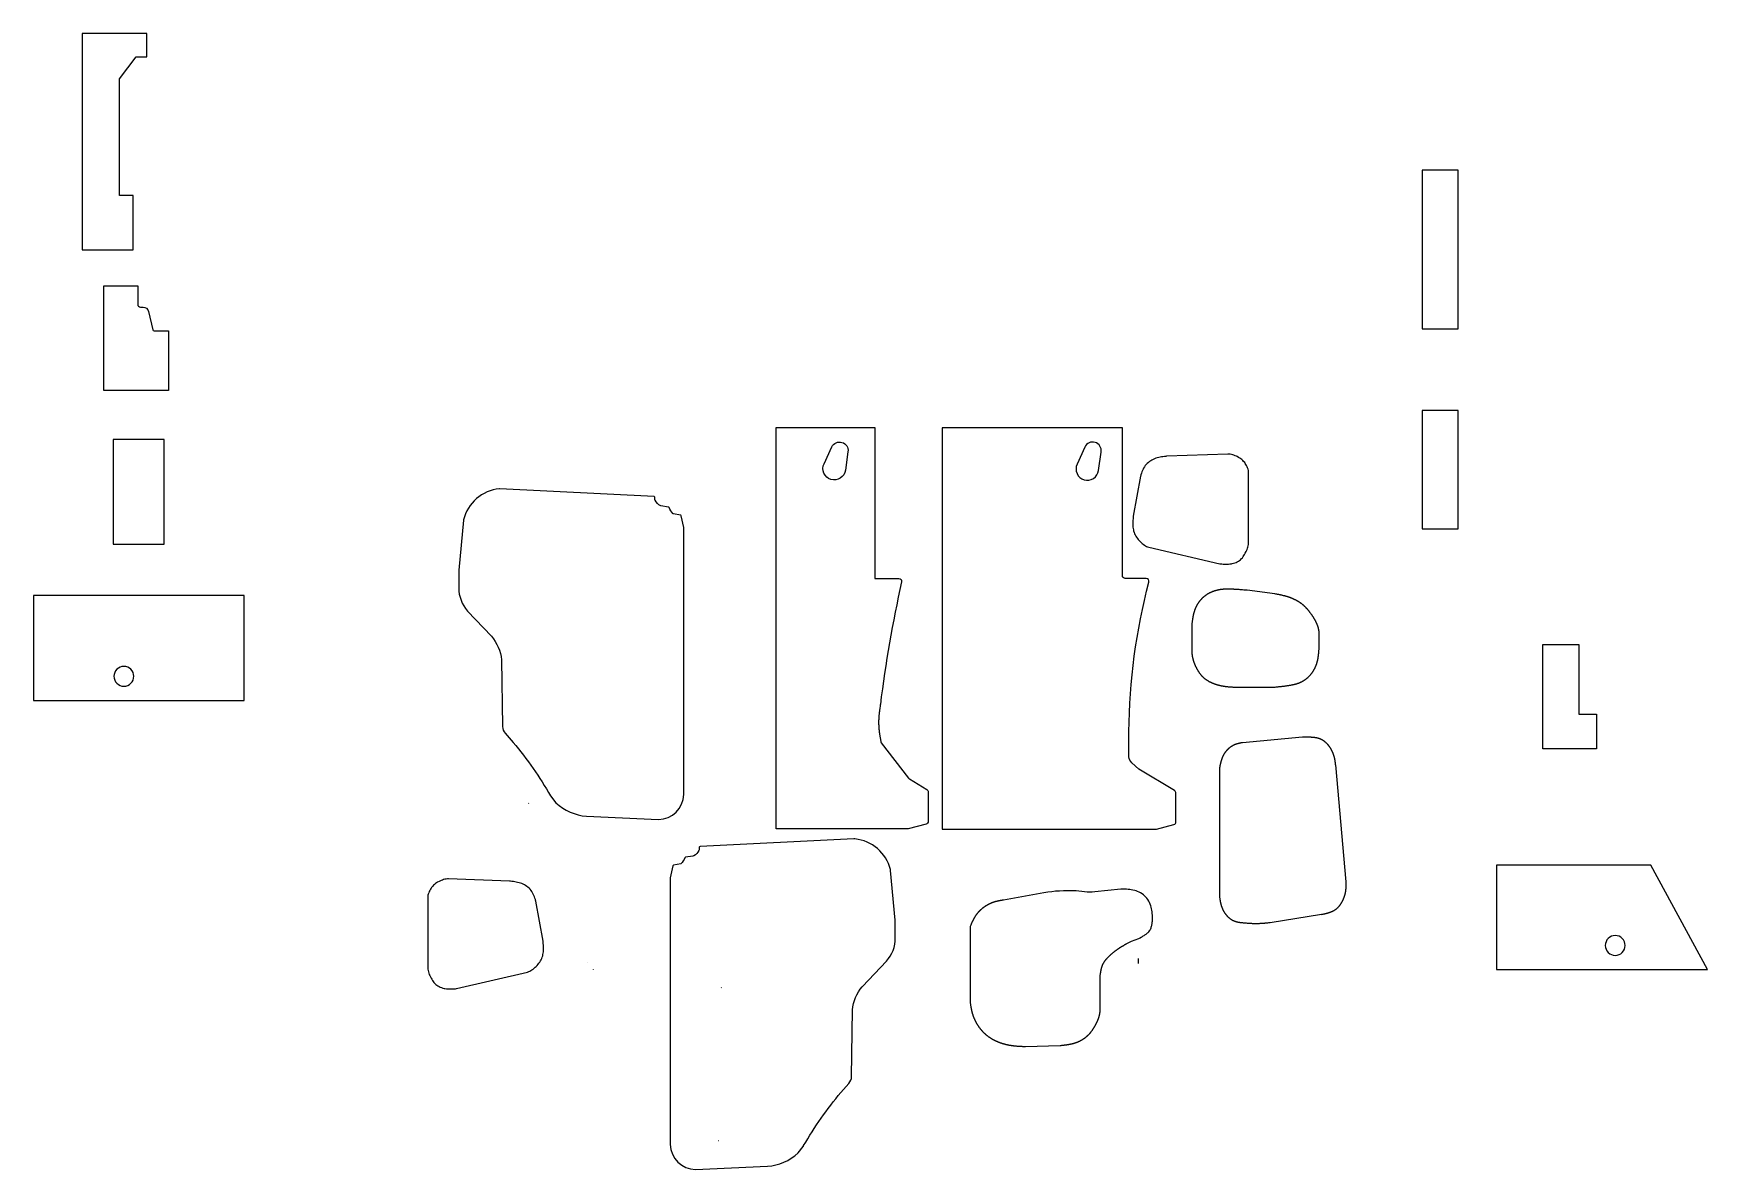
# Model space of a CAD drawing. Extents: x -2624 to 3290, y -1203 to 2810.
import ezdxf

# ---------------------------------------------------------------- set-up
doc = ezdxf.new("R2010")
doc.units = 0
doc.layers.get('0').update_dxf_attribs({"linetype": 'CONTINUOUS'})
doc.layers.add('LAYER1', color=18, linetype='CONTINUOUS')

msp = doc.modelspace()

# ---------------------------------------------------------------- linework, layer by layer
for points in [[(2281.7, 1766.8), (2409.7, 1766.8), (2409.7, 2327.8), (2281.7, 2327.8)], [(2281.7, 1060.6), (2409.7, 1060.6), (2409.7, 1478.6), (2281.7, 1478.6)], [(-2342, 1006.3), (-2162, 1006.3), (-2162, 1376.3), (-2342, 1376.3)], [(-2624, 454.3), (-1880, 454.3), (-1880, 824.3), (-2624, 824.3)]]:
    msp.add_lwpolyline(points, close=True)
for points in [[(-2304.5, 574.3, 0.414214), (-2339.5, 539.3, 0.414214), (-2304.5, 504.3, 0.414214), (-2269.5, 539.3, 0.414214)], [(2964.4, -376.7, 0.414214), (2929.4, -411.7, 0.414214), (2964.4, -446.7, 0.414214), (2999.4, -411.7, 0.414214)]]:
    msp.add_lwpolyline(points, format="xyb", close=True)
at = {"layer": 'LAYER1'}
for points in [[(-2223.6, 2727.3), (-2223.6, 2810.3), (-2451.6, 2810.3), (-2451.6, 2046.3), (-2271.6, 2046.3), (-2271.6, 2238.3), (-2320.1, 2238.3), (-2320.1, 2650.3), (-2261.6, 2727.3)], [(1468.6, 623.5), (1468.7, 622.6), (1468.7, 621.6), (1468.8, 620.7), (1468.9, 619.8), (1468.9, 618.8), (1469, 617.9), (1469.1, 617), (1469.2, 616.1), (1469.4, 615.1), (1469.5, 614.2), (1469.6, 613.3), (1469.8, 612.3), (1469.9, 611.4), (1470.1, 610.5), (1470.2, 609.6), (1470.4, 608.6), (1470.6, 607.7), (1470.7, 606.8), (1470.9, 605.9), (1471.1, 605), (1471.3, 604), (1471.5, 603.1), (1471.8, 602.2), (1472, 601.3), (1472.2, 600.4), (1472.5, 599.5), (1472.7, 598.6), (1472.9, 597.7), (1473.2, 596.7), (1473.5, 595.8), (1473.7, 594.9), (1474, 594), (1474.3, 593.1), (1474.6, 592.2), (1474.9, 591.3), (1475.2, 590.4), (1475.5, 589.5), (1475.8, 588.6), (1476.1, 587.8), (1476.5, 586.9), (1476.8, 586), (1477.1, 585.1), (1477.5, 584.2), (1477.8, 583.3), (1478.2, 582.5), (1478.5, 581.6), (1478.9, 580.7), (1479.3, 579.8), (1479.6, 579), (1480, 578.1), (1480.4, 577.2), (1480.8, 576.3), (1481.2, 575.5), (1481.6, 574.6), (1482, 573.8), (1482.4, 572.9), (1482.8, 572.1), (1483.3, 571.2), (1483.7, 570.4), (1484.1, 569.5), (1484.6, 568.7), (1485, 567.8), (1485.4, 567), (1485.9, 566.1), (1486.3, 565.3), (1486.8, 564.5), (1487.3, 563.7), (1487.7, 562.8), (1488.2, 562), (1488.7, 561.2), (1489.2, 560.4), (1489.7, 559.6), (1490.2, 558.8), (1490.7, 558), (1491.2, 557.2), (1491.7, 556.4), (1492.2, 555.6), (1492.7, 554.8), (1493.3, 554), (1493.8, 553.2), (1494.3, 552.5), (1494.9, 551.7), (1495.4, 550.9), (1496, 550.2), (1496.5, 549.4), (1497.1, 548.7), (1497.7, 547.9), (1498.3, 547.2), (1498.9, 546.5), (1499.4, 545.7), (1500, 545), (1500.7, 544.3), (1501.3, 543.6), (1501.9, 542.9), (1502.5, 542.2), (1503.1, 541.5), (1503.8, 540.8), (1504.4, 540.1), (1505.1, 539.5), (1505.7, 538.8), (1506.4, 538.1), (1507, 537.5), (1507.7, 536.8), (1508.4, 536.2), (1509.1, 535.6), (1509.8, 535), (1510.5, 534.3), (1511.2, 533.7), (1511.9, 533.1), (1512.6, 532.5), (1513.3, 531.9), (1514.1, 531.3), (1514.8, 530.8), (1515.6, 530.2), (1516.3, 529.6), (1517.1, 529.1), (1517.8, 528.5), (1518.6, 528), (1519.4, 527.4), (1520.1, 526.9), (1520.9, 526.4), (1521.7, 525.9), (1522.5, 525.4), (1523.3, 524.9), (1524.1, 524.4), (1524.9, 523.9), (1525.7, 523.4), (1526.5, 522.9), (1527.3, 522.4), (1528.2, 522), (1529, 521.5), (1529.8, 521.1), (1530.6, 520.6), (1531.5, 520.2), (1532.3, 519.7), (1533.2, 519.3), (1534, 518.9), (1534.9, 518.5), (1535.7, 518.1), (1536.6, 517.7), (1537.5, 517.3), (1538.3, 516.9), (1539.2, 516.5), (1540.1, 516.1), (1540.9, 515.7), (1541.8, 515.4), (1542.7, 515), (1543.6, 514.6), (1544.5, 514.3), (1545.3, 513.9), (1546.2, 513.6), (1547.1, 513.3), (1548, 512.9), (1548.9, 512.6), (1549.8, 512.3), (1550.7, 512), (1551.6, 511.7), (1552.5, 511.4), (1553.4, 511.1), (1554.3, 510.8), (1555.2, 510.5), (1556.1, 510.2), (1557, 510), (1557.9, 509.7), (1558.9, 509.4), (1559.8, 509.2), (1560.7, 508.9), (1561.6, 508.7), (1562.5, 508.4), (1563.4, 508.2), (1564.3, 508), (1565.2, 507.8), (1566.1, 507.5), (1567.1, 507.3), (1568, 507.1), (1568.9, 506.9), (1569.8, 506.7), (1570.7, 506.5), (1571.6, 506.3), (1572.6, 506.1), (1573.5, 505.9), (1574.4, 505.8), (1575.3, 505.6), (1576.3, 505.4), (1577.2, 505.2), (1578.1, 505.1), (1579, 504.9), (1579.9, 504.8), (1580.9, 504.6), (1581.8, 504.5), (1582.7, 504.3), (1583.6, 504.2), (1584.6, 504.1), (1585.5, 503.9), (1586.4, 503.8), (1587.3, 503.7), (1589.2, 503.4), (1591.1, 503.2), (1592.9, 503), (1594.8, 502.8), (1596.7, 502.6), (1598.5, 502.4), (1600.4, 502.3), (1602.3, 502.1), (1604.1, 502), (1606, 501.8), (1607.9, 501.7), (1609.7, 501.6), (1611.6, 501.5), (1613.5, 501.4), (1615.4, 501.3), (1617.2, 501.2), (1619.1, 501.1), (1621, 501.1), (1622.9, 501), (1624.8, 500.9), (1626.7, 500.9), (1628.5, 500.8), (1632.3, 500.7), (1636.1, 500.7), (1639.8, 500.6), (1643.6, 500.5), (1753.6, 500.5), (1758.1, 500.9), (1762.5, 501.4), (1767, 501.8), (1771.5, 502.2), (1773.7, 502.5), (1775.9, 502.7), (1778.1, 502.9), (1780.4, 503.2), (1782.6, 503.4), (1784.8, 503.7), (1787.1, 503.9), (1789.3, 504.2), (1791.5, 504.5), (1793.7, 504.7), (1795.9, 505), (1798.2, 505.3), (1800.4, 505.6), (1802.6, 505.9), (1804.8, 506.3), (1807, 506.6), (1809.3, 506.9), (1811.5, 507.3), (1813.7, 507.7), (1815.9, 508), (1818.1, 508.4), (1820.3, 508.8), (1821.4, 509), (1822.5, 509.3), (1823.6, 509.5), (1824.7, 509.7), (1825.8, 509.9), (1826.9, 510.1), (1828, 510.4), (1829.1, 510.6), (1830.2, 510.9), (1831.3, 511.1), (1832.4, 511.4), (1833.5, 511.7), (1834.6, 512), (1835.7, 512.2), (1836.8, 512.5), (1837.8, 512.8), (1838.9, 513.2), (1840, 513.5), (1841.1, 513.8), (1842.1, 514.2), (1843.2, 514.5), (1844.2, 514.9), (1845.3, 515.3), (1846.4, 515.6), (1847.4, 516), (1848.5, 516.5), (1849.5, 516.9), (1850.5, 517.3), (1851.6, 517.8), (1852.6, 518.2), (1853.6, 518.7), (1854.6, 519.2), (1855.6, 519.7), (1856.7, 520.2), (1857.7, 520.7), (1858.7, 521.2), (1859.7, 521.8), (1860.6, 522.3), (1861.6, 522.9), (1862.6, 523.5), (1863.6, 524.1), (1864.5, 524.7), (1865.5, 525.3), (1866.4, 525.9), (1867.4, 526.5), (1868.3, 527.2), (1869.3, 527.8), (1870.2, 528.5), (1871.1, 529.2), (1872, 529.8), (1872.9, 530.5), (1873.8, 531.2), (1874.7, 531.9), (1875.6, 532.7), (1876.4, 533.4), (1877.3, 534.1), (1878.2, 534.9), (1879, 535.6), (1879.9, 536.4), (1880.7, 537.2), (1881.5, 538), (1882.3, 538.8), (1883.1, 539.6), (1883.9, 540.4), (1884.7, 541.2), (1885.5, 542), (1886.3, 542.9), (1887, 543.7), (1887.8, 544.6), (1888.5, 545.4), (1889.3, 546.3), (1890, 547.2), (1890.7, 548), (1891.4, 548.9), (1892.1, 549.8), (1892.8, 550.7), (1893.4, 551.6), (1894.1, 552.6), (1894.7, 553.5), (1895.4, 554.4), (1896, 555.4), (1896.6, 556.3), (1897.2, 557.2), (1897.8, 558.2), (1898.4, 559.2), (1899, 560.1), (1899.6, 561.1), (1900.1, 562.1), (1900.7, 563.1), (1901.2, 564.1), (1901.7, 565.1), (1902.3, 566.1), (1902.8, 567.1), (1903.3, 568.1), (1903.8, 569.1), (1904.2, 570.1), (1904.7, 571.1), (1905.2, 572.2), (1905.6, 573.2), (1906, 574.2), (1906.5, 575.3), (1906.9, 576.3), (1907.3, 577.4), (1907.7, 578.4), (1908.1, 579.5), (1908.5, 580.5), (1908.9, 581.6), (1909.2, 582.7), (1909.6, 583.7), (1909.9, 584.8), (1910.3, 585.9), (1910.6, 587), (1910.9, 588), (1911.2, 589.1), (1911.5, 590.2), (1911.8, 591.3), (1912.1, 592.4), (1912.4, 593.5), (1912.6, 594.6), (1912.9, 595.7), (1913.1, 596.7), (1913.4, 597.8), (1913.6, 598.9), (1913.8, 600), (1914.1, 601.1), (1914.3, 602.2), (1914.5, 603.3), (1914.7, 604.4), (1914.9, 605.6), (1915, 606.7), (1915.2, 607.8), (1915.4, 608.9), (1915.6, 610), (1915.7, 611.1), (1915.9, 612.2), (1916, 613.3), (1916.1, 614.4), (1916.3, 615.6), (1916.4, 616.7), (1916.5, 617.8), (1916.6, 618.9), (1916.8, 620), (1916.9, 621.1), (1917, 622.3), (1917.1, 623.4), (1917.2, 624.5), (1917.3, 625.6), (1917.3, 626.7), (1917.4, 627.9), (1917.5, 629), (1917.7, 631.2), (1917.8, 633.5), (1917.9, 635.7), (1918, 637.9), (1918.1, 640.2), (1918.2, 642.4), (1918.3, 644.7), (1918.3, 646.9), (1918.4, 649.1), (1918.5, 651.4), (1918.5, 653.6), (1918.5, 655.9), (1918.6, 658.1), (1918.6, 660.3), (1918.6, 662.6), (1918.6, 664.8), (1918.6, 667.1), (1918.6, 671.5), (1918.6, 676), (1918.6, 680.5), (1918.6, 682.4), (1918.6, 684.2), (1918.6, 686.1), (1918.5, 687), (1918.5, 687.9), (1918.5, 688.9), (1918.5, 689.8), (1918.4, 690.7), (1918.4, 691.6), (1918.3, 692.6), (1918.3, 693.5), (1918.2, 694.4), (1918.2, 695.3), (1918.1, 696.2), (1918, 697.2), (1917.9, 698.1), (1917.8, 699), (1917.7, 699.9), (1917.6, 700.8), (1917.4, 701.7), (1917.3, 702.6), (1917.1, 703.5), (1916.9, 704.5), (1916.8, 705.4), (1916.6, 706.3), (1916.4, 707.2), (1916.2, 708.1), (1915.9, 709), (1915.7, 709.9), (1915.5, 710.8), (1915.2, 711.6), (1915, 712.5), (1914.7, 713.4), (1914.4, 714.3), (1914.1, 715.2), (1913.9, 716.1), (1913.6, 717), (1913.2, 717.8), (1912.9, 718.7), (1912.6, 719.6), (1912.3, 720.4), (1911.9, 721.3), (1911.6, 722.2), (1911.2, 723), (1910.9, 723.9), (1910.5, 724.8), (1910.2, 725.6), (1909.8, 726.5), (1909.4, 727.3), (1909, 728.2), (1908.6, 729), (1908.2, 729.8), (1907.8, 730.7), (1907.4, 731.5), (1907, 732.3), (1906.6, 733.2), (1906.1, 734), (1905.7, 734.8), (1905.3, 735.6), (1904.8, 736.4), (1904.4, 737.3), (1904, 738.1), (1903.5, 738.9), (1903.1, 739.7), (1902.6, 740.5), (1902.1, 741.3), (1901.7, 742.1), (1901.2, 742.9), (1900.7, 743.7), (1900.2, 744.4), (1899.7, 745.2), (1899.3, 746), (1898.8, 746.8), (1898.3, 747.6), (1897.8, 748.4), (1897.3, 749.1), (1896.8, 749.9), (1896.2, 750.7), (1895.7, 751.4), (1895.2, 752.2), (1894.7, 753), (1894.2, 753.7), (1893.6, 754.5), (1893.1, 755.3), (1892.6, 756), (1892.1, 756.8), (1891.5, 757.5), (1891, 758.3), (1890.4, 759), (1889.3, 760.5), (1888.2, 762), (1887.1, 763.5), (1886.6, 764.2), (1886, 765), (1885.4, 765.7), (1884.9, 766.4), (1884.3, 767.2), (1883.7, 767.9), (1883.1, 768.6), (1882.6, 769.4), (1882, 770.1), (1881.4, 770.8), (1880.8, 771.5), (1880.2, 772.2), (1879.6, 772.9), (1879, 773.6), (1878.4, 774.4), (1877.8, 775.1), (1877.2, 775.8), (1876.6, 776.4), (1876, 777.1), (1875.3, 777.8), (1874.7, 778.5), (1874.1, 779.2), (1873.5, 779.9), (1872.8, 780.5), (1872.2, 781.2), (1871.6, 781.9), (1870.9, 782.5), (1870.3, 783.2), (1869.6, 783.9), (1868.9, 784.5), (1868.3, 785.2), (1867.6, 785.8), (1866.9, 786.4), (1866.3, 787.1), (1865.6, 787.7), (1864.9, 788.3), (1864.2, 788.9), (1863.5, 789.5), (1862.8, 790.1), (1862.1, 790.7), (1861.4, 791.3), (1860.7, 791.9), (1860, 792.5), (1859.3, 793.1), (1858.6, 793.7), (1857.8, 794.2), (1857.1, 794.8), (1856.4, 795.4), (1855.6, 795.9), (1854.9, 796.5), (1854.1, 797), (1853.4, 797.6), (1852.6, 798.1), (1851.9, 798.6), (1851.1, 799.2), (1850.3, 799.7), (1849.6, 800.2), (1848.8, 800.7), (1848, 801.2), (1847.2, 801.7), (1846.4, 802.2), (1845.6, 802.7), (1844.9, 803.2), (1844.1, 803.7), (1843.3, 804.1), (1842.5, 804.6), (1841.7, 805.1), (1840.8, 805.5), (1840, 806), (1839.2, 806.4), (1838.4, 806.9), (1837.6, 807.3), (1836.8, 807.8), (1835.9, 808.2), (1835.1, 808.6), (1834.3, 809), (1833.4, 809.5), (1832.6, 809.9), (1831.8, 810.3), (1830.9, 810.7), (1830.1, 811.1), (1829.2, 811.5), (1828.4, 811.9), (1827.5, 812.3), (1826.7, 812.6), (1825.8, 813), (1825, 813.4), (1824.1, 813.7), (1823.3, 814.1), (1822.4, 814.5), (1821.5, 814.8), (1820.7, 815.2), (1819.8, 815.5), (1818.9, 815.9), (1818.1, 816.2), (1817.2, 816.5), (1816.3, 816.8), (1815.4, 817.2), (1814.6, 817.5), (1813.7, 817.8), (1812.8, 818.1), (1811.9, 818.4), (1811, 818.7), (1810.2, 819), (1809.3, 819.3), (1808.4, 819.6), (1807.5, 819.9), (1806.6, 820.1), (1805.7, 820.4), (1804.8, 820.7), (1804, 821), (1803.1, 821.2), (1802.2, 821.5), (1801.3, 821.7), (1800.4, 822), (1799.5, 822.2), (1798.6, 822.5), (1797.7, 822.7), (1796.8, 823), (1795.9, 823.2), (1794.1, 823.6), (1792.3, 824.1), (1790.6, 824.5), (1788.8, 825), (1787, 825.4), (1785.2, 825.8), (1783.3, 826.2), (1781.5, 826.6), (1779.7, 826.9), (1777.9, 827.3), (1776.1, 827.7), (1774.3, 828.1), (1772.5, 828.4), (1770.7, 828.8), (1768.9, 829.1), (1765.2, 829.8), (1761.6, 830.5), (1664.4, 843.1), (1656.1, 843.8), (1651.9, 844.1), (1647.7, 844.5), (1643.6, 844.8), (1639.4, 845.1), (1635.2, 845.4), (1631, 845.7), (1628.9, 845.9), (1626.8, 846), (1624.7, 846.1), (1622.6, 846.3), (1620.6, 846.4), (1618.5, 846.5), (1616.4, 846.6), (1614.3, 846.7), (1612.2, 846.8), (1610.1, 846.9), (1608, 847), (1605.9, 847.1), (1603.8, 847.1), (1601.7, 847.2), (1599.6, 847.2), (1598.5, 847.2), (1597.5, 847.2), (1596.4, 847.2), (1595.4, 847.2), (1594.3, 847.2), (1593.3, 847.2), (1592.2, 847.2), (1591.2, 847.2), (1590.2, 847.2), (1589.1, 847.1), (1588.1, 847.1), (1587, 847.1), (1586, 847), (1584.9, 847), (1583.9, 846.9), (1582.8, 846.8), (1581.8, 846.8), (1580.7, 846.7), (1579.7, 846.6), (1578.6, 846.5), (1577.6, 846.4), (1576.5, 846.3), (1575.5, 846.2), (1574.5, 846.1), (1573.4, 846), (1572.4, 845.8), (1571.3, 845.7), (1570.3, 845.6), (1569.2, 845.4), (1568.2, 845.2), (1567.2, 845.1), (1566.1, 844.9), (1565.1, 844.7), (1564, 844.5), (1563, 844.3), (1562, 844.1), (1561, 843.9), (1559.9, 843.7), (1558.9, 843.5), (1557.9, 843.2), (1556.8, 843), (1555.8, 842.7), (1554.8, 842.5), (1553.8, 842.2), (1552.8, 841.9), (1551.8, 841.6), (1550.7, 841.3), (1549.7, 841), (1548.7, 840.7), (1547.7, 840.4), (1546.7, 840.1), (1545.7, 839.7), (1544.7, 839.4), (1543.8, 839), (1542.8, 838.7), (1541.8, 838.3), (1540.8, 837.9), (1539.8, 837.5), (1538.9, 837.1), (1537.9, 836.7), (1536.9, 836.3), (1536, 835.9), (1535, 835.4), (1534, 835), (1533.1, 834.5), (1532.1, 834), (1531.2, 833.6), (1530.3, 833.1), (1529.3, 832.6), (1528.4, 832.1), (1527.5, 831.6), (1526.6, 831), (1525.6, 830.5), (1524.7, 830), (1523.8, 829.4), (1522.9, 828.9), (1522, 828.3), (1521.1, 827.7), (1520.3, 827.1), (1519.4, 826.5), (1518.5, 825.9), (1517.6, 825.3), (1516.8, 824.7), (1515.9, 824.1), (1515.1, 823.5), (1514.2, 822.8), (1513.4, 822.2), (1512.6, 821.5), (1511.8, 820.8), (1510.9, 820.2), (1510.1, 819.5), (1509.3, 818.8), (1508.5, 818.1), (1507.7, 817.4), (1507, 816.7), (1506.2, 816), (1505.4, 815.2), (1504.7, 814.5), (1503.9, 813.7), (1503.2, 813), (1502.4, 812.2), (1501.7, 811.5), (1501, 810.7), (1500.3, 809.9), (1499.6, 809.1), (1498.9, 808.3), (1498.2, 807.5), (1497.5, 806.7), (1496.8, 805.9), (1496.2, 805.1), (1495.5, 804.2), (1494.9, 803.4), (1494.2, 802.6), (1493.6, 801.7), (1493, 800.9), (1492.4, 800), (1491.8, 799.1), (1491.2, 798.3), (1490.6, 797.4), (1490, 796.5), (1489.5, 795.6), (1488.9, 794.7), (1488.3, 793.8), (1487.8, 792.9), (1487.3, 792), (1486.7, 791.1), (1486.2, 790.2), (1485.7, 789.2), (1485.2, 788.3), (1484.7, 787.4), (1484.3, 786.4), (1483.8, 785.5), (1483.3, 784.5), (1482.9, 783.6), (1482.4, 782.6), (1482, 781.7), (1481.5, 780.7), (1481.1, 779.7), (1480.7, 778.8), (1480.3, 777.8), (1479.9, 776.8), (1479.5, 775.8), (1479.2, 774.9), (1478.8, 773.9), (1478.4, 772.9), (1478.1, 771.9), (1477.7, 770.9), (1477.4, 769.9), (1477.1, 768.9), (1476.8, 767.9), (1476.5, 766.9), (1476.2, 765.9), (1475.9, 764.9), (1475.6, 763.9), (1475.3, 762.9), (1475.1, 761.9), (1474.8, 760.9), (1474.6, 759.9), (1474.3, 758.8), (1474.1, 757.8), (1473.8, 756.8), (1473.6, 755.8), (1473.4, 754.8), (1473.2, 753.7), (1473, 752.7), (1472.8, 751.7), (1472.6, 750.6), (1472.4, 749.6), (1472.2, 748.6), (1472, 747.6), (1471.8, 746.5), (1471.7, 745.5), (1471.5, 744.4), (1471.3, 743.4), (1471, 741.3), (1470.7, 739.2), (1470.4, 737.2), (1470.1, 735.1), (1469.9, 733), (1469.6, 730.9), (1469.4, 728.8), (1469.1, 726.7), (1468.6, 722.5)], [(2836.3, 405.6), (2898.3, 405.6), (2898.3, 282.6), (2708.3, 282.6), (2708.3, 651.6), (2836.3, 651.6)], [(1567, -236.4), (1567, 213.6), (1567.4, 215.6), (1567.8, 217.7), (1568.2, 219.7), (1568.4, 220.8), (1568.6, 221.8), (1568.8, 222.8), (1569, 223.8), (1569.2, 224.8), (1569.4, 225.8), (1569.6, 226.9), (1569.9, 227.9), (1570.1, 228.9), (1570.3, 229.9), (1570.5, 230.9), (1570.8, 231.9), (1571, 232.9), (1571.3, 233.9), (1571.5, 234.9), (1571.8, 235.9), (1572, 236.9), (1572.3, 237.9), (1572.5, 238.9), (1572.8, 239.9), (1573.1, 240.9), (1573.2, 241.4), (1573.4, 241.9), (1573.5, 242.4), (1573.7, 242.9), (1573.8, 243.4), (1574, 243.9), (1574.2, 244.4), (1574.3, 244.9), (1574.5, 245.4), (1574.6, 245.8), (1574.8, 246.3), (1575, 246.8), (1575.1, 247.3), (1575.3, 247.8), (1575.5, 248.3), (1575.6, 248.8), (1575.8, 249.2), (1576, 249.7), (1576.2, 250.2), (1576.4, 250.7), (1576.6, 251.2), (1576.7, 251.6), (1576.9, 252.1), (1577.1, 252.6), (1577.3, 253.1), (1577.5, 253.5), (1577.7, 254), (1577.9, 254.5), (1578.1, 255), (1578.3, 255.4), (1578.5, 255.9), (1578.8, 256.4), (1579, 256.8), (1579.2, 257.3), (1579.4, 257.8), (1579.6, 258.2), (1579.9, 258.7), (1580.1, 259.2), (1580.3, 259.6), (1580.6, 260.1), (1580.8, 260.5), (1581, 261), (1581.3, 261.5), (1581.5, 261.9), (1581.8, 262.4), (1582, 262.8), (1582.3, 263.3), (1582.5, 263.7), (1582.8, 264.2), (1583, 264.6), (1583.3, 265.1), (1583.6, 265.5), (1583.8, 265.9), (1584.1, 266.4), (1584.4, 266.8), (1584.7, 267.3), (1584.9, 267.7), (1585.2, 268.1), (1585.5, 268.6), (1585.8, 269), (1586.1, 269.4), (1586.4, 269.9), (1586.7, 270.3), (1587, 270.7), (1587.3, 271.2), (1587.6, 271.6), (1587.9, 272), (1588.2, 272.4), (1588.5, 272.8), (1588.8, 273.3), (1589.1, 273.7), (1589.4, 274.1), (1589.7, 274.5), (1590.1, 274.9), (1590.4, 275.3), (1590.7, 275.7), (1591, 276.1), (1591.4, 276.5), (1591.7, 276.9), (1592, 277.3), (1592.4, 277.7), (1592.7, 278.1), (1593.1, 278.5), (1593.4, 278.9), (1593.8, 279.3), (1594.1, 279.7), (1594.5, 280.1), (1594.8, 280.5), (1595.2, 280.8), (1595.6, 281.2), (1595.9, 281.6), (1596.3, 282), (1596.6, 282.3), (1597, 282.7), (1597.4, 283.1), (1597.8, 283.5), (1598.1, 283.8), (1598.5, 284.2), (1598.9, 284.5), (1599.3, 284.9), (1599.7, 285.2), (1600.1, 285.6), (1600.5, 285.9), (1600.8, 286.3), (1601.2, 286.6), (1601.6, 287), (1602, 287.3), (1602.4, 287.6), (1602.8, 288), (1603.2, 288.3), (1603.7, 288.6), (1604.1, 288.9), (1604.5, 289.3), (1604.9, 289.6), (1605.3, 289.9), (1605.7, 290.2), (1606.1, 290.5), (1606.6, 290.8), (1607, 291.1), (1607.4, 291.4), (1607.8, 291.7), (1608.3, 292), (1608.7, 292.3), (1609.1, 292.6), (1609.6, 292.9), (1610, 293.2), (1610.4, 293.4), (1610.9, 293.7), (1611.3, 294), (1611.8, 294.2), (1612.2, 294.5), (1612.7, 294.8), (1613.1, 295), (1613.6, 295.3), (1614, 295.5), (1614.5, 295.8), (1614.9, 296), (1615.4, 296.3), (1615.8, 296.5), (1616.3, 296.7), (1616.8, 297), (1617.2, 297.2), (1617.7, 297.4), (1618.2, 297.6), (1618.6, 297.8), (1619.1, 298), (1619.6, 298.2), (1620, 298.4), (1620.5, 298.6), (1621, 298.8), (1621.5, 299), (1622, 299.2), (1622.4, 299.4), (1622.9, 299.6), (1623.4, 299.8), (1623.9, 299.9), (1624.4, 300.1), (1624.9, 300.3), (1625.3, 300.5), (1625.8, 300.6), (1626.3, 300.8), (1626.8, 300.9), (1627.3, 301.1), (1627.8, 301.3), (1628.3, 301.4), (1628.8, 301.6), (1629.3, 301.7), (1629.8, 301.8), (1630.3, 302), (1630.8, 302.1), (1631.3, 302.3), (1631.8, 302.4), (1632.3, 302.5), (1632.8, 302.7), (1633.3, 302.8), (1633.8, 302.9), (1634.3, 303), (1634.8, 303.2), (1635.3, 303.3), (1635.8, 303.4), (1636.3, 303.5), (1636.8, 303.6), (1637.8, 303.8), (1638.9, 304.1), (1639.9, 304.3), (1640.9, 304.5), (1641.9, 304.7), (1642.9, 304.9), (1644, 305), (1645, 305.2), (1646, 305.4), (1647, 305.6), (1859.1, 325.5), (1861.8, 325.5), (1864.6, 325.5), (1867.3, 325.5), (1868.7, 325.5), (1870, 325.5), (1871.4, 325.5), (1872.8, 325.4), (1874.1, 325.4), (1875.5, 325.4), (1876.9, 325.4), (1878.2, 325.4), (1879.6, 325.3), (1880.9, 325.3), (1882.3, 325.2), (1883.7, 325.2), (1885, 325.1), (1886.4, 325.1), (1887.8, 325), (1889.1, 324.9), (1890.5, 324.8), (1891.9, 324.8), (1893.2, 324.7), (1894.6, 324.5), (1896, 324.4), (1897.3, 324.3), (1898, 324.2), (1898.7, 324.2), (1899.4, 324.1), (1900.1, 324), (1900.7, 323.9), (1901.4, 323.9), (1902.1, 323.8), (1902.8, 323.7), (1903.5, 323.6), (1904.1, 323.5), (1904.8, 323.4), (1905.5, 323.3), (1906.2, 323.2), (1906.8, 323.1), (1907.5, 323), (1908.2, 322.8), (1908.9, 322.7), (1909.5, 322.6), (1910.2, 322.4), (1910.9, 322.3), (1911.5, 322.1), (1912.2, 322), (1912.9, 321.8), (1913.5, 321.6), (1914.2, 321.5), (1914.8, 321.3), (1915.5, 321.1), (1916.1, 320.9), (1916.8, 320.7), (1917.4, 320.5), (1918.1, 320.2), (1918.7, 320), (1919.4, 319.8), (1920, 319.5), (1920.6, 319.3), (1921.3, 319), (1921.9, 318.7), (1922.5, 318.5), (1923.1, 318.2), (1923.8, 317.9), (1924.4, 317.6), (1925, 317.3), (1925.6, 317), (1926.2, 316.7), (1926.8, 316.3), (1927.4, 316), (1928, 315.7), (1928.6, 315.3), (1929.2, 315), (1929.8, 314.6), (1930.4, 314.3), (1931, 313.9), (1931.6, 313.5), (1932.1, 313.2), (1932.7, 312.8), (1933.3, 312.4), (1933.8, 312), (1934.4, 311.6), (1935, 311.2), (1935.5, 310.8), (1936, 310.4), (1936.6, 309.9), (1937.1, 309.5), (1937.7, 309.1), (1938.2, 308.6), (1938.7, 308.2), (1939.2, 307.8), (1939.8, 307.3), (1940.3, 306.9), (1940.8, 306.4), (1941.3, 305.9), (1941.8, 305.5), (1942.3, 305), (1942.8, 304.5), (1943.3, 304.1), (1943.8, 303.6), (1944.2, 303.1), (1944.7, 302.6), (1945.2, 302.1), (1945.7, 301.6), (1946.1, 301.1), (1946.6, 300.6), (1947.1, 300.1), (1947.5, 299.6), (1948, 299), (1948.4, 298.5), (1948.8, 298), (1949.3, 297.5), (1949.7, 296.9), (1950.1, 296.4), (1950.6, 295.9), (1951, 295.3), (1951.4, 294.8), (1951.8, 294.2), (1952.2, 293.7), (1952.6, 293.1), (1953, 292.6), (1953.4, 292), (1953.8, 291.5), (1954.2, 290.9), (1954.6, 290.3), (1955, 289.8), (1955.4, 289.2), (1955.8, 288.6), (1956.1, 288), (1956.5, 287.4), (1956.9, 286.9), (1957.2, 286.3), (1957.6, 285.7), (1957.9, 285.1), (1958.3, 284.5), (1958.6, 283.9), (1959, 283.3), (1959.3, 282.7), (1959.7, 282.1), (1960, 281.5), (1960.3, 280.9), (1960.6, 280.3), (1961, 279.7), (1961.3, 279.1), (1961.6, 278.5), (1961.9, 277.9), (1962.2, 277.3), (1962.5, 276.7), (1962.8, 276.1), (1963.1, 275.4), (1963.4, 274.8), (1963.7, 274.2), (1964, 273.6), (1964.3, 272.9), (1964.5, 272.3), (1964.8, 271.7), (1965.1, 271.1), (1965.4, 270.4), (1965.6, 269.8), (1965.9, 269.2), (1966.1, 268.5), (1966.4, 267.9), (1966.6, 267.3), (1966.9, 266.6), (1967.1, 266), (1967.4, 265.3), (1967.6, 264.7), (1967.8, 264), (1968.1, 263.4), (1968.3, 262.8), (1968.5, 262.1), (1968.7, 261.5), (1968.9, 260.8), (1969.1, 260.2), (1969.3, 259.5), (1969.6, 258.8), (1969.8, 258.2), (1969.9, 257.5), (1970.1, 256.9), (1970.3, 256.2), (1970.5, 255.6), (1970.7, 254.9), (1970.9, 254.2), (1971, 253.6), (1971.2, 252.9), (1971.4, 252.3), (1971.5, 251.6), (1971.7, 250.9), (1971.9, 250.3), (1972, 249.6), (1972.2, 248.9), (1972.3, 248.3), (1972.4, 247.6), (1972.6, 246.9), (1972.7, 246.3), (1972.9, 245.6), (1973, 244.9), (1973.1, 244.3), (1973.2, 243.6), (1973.4, 242.9), (1973.5, 242.2), (1973.6, 241.6), (1973.7, 240.9), (1973.8, 240.2), (1974.1, 238.9), (1974.3, 237.5), (1974.5, 236.2), (1974.7, 234.8), (1974.9, 233.5), (1975, 232.1), (1975.2, 230.8), (1975.4, 229.4), (1975.5, 228), (1975.7, 226.7), (2012.9, -186.4), (2012.9, -189), (2012.9, -191.6), (2012.9, -192.9), (2012.9, -194.2), (2012.8, -195.5), (2012.8, -196.8), (2012.8, -198.1), (2012.8, -199.4), (2012.7, -200.7), (2012.7, -202), (2012.6, -203.3), (2012.6, -204.6), (2012.5, -205.9), (2012.4, -207.2), (2012.4, -208.5), (2012.3, -209.1), (2012.3, -209.8), (2012.2, -210.4), (2012.2, -211.1), (2012.1, -211.7), (2012.1, -212.4), (2012, -213), (2011.9, -213.6), (2011.9, -214.3), (2011.8, -214.9), (2011.7, -215.6), (2011.7, -216.2), (2011.6, -216.8), (2011.5, -217.5), (2011.4, -218.1), (2011.3, -218.8), (2011.3, -219.4), (2011.2, -220), (2011.1, -220.7), (2011, -221.3), (2010.9, -221.9), (2010.8, -222.6), (2010.7, -223.2), (2010.5, -223.8), (2010.4, -224.5), (2010.3, -225.1), (2010.2, -225.7), (2010.1, -226.3), (2009.9, -227), (2009.8, -227.6), (2009.6, -228.2), (2009.5, -228.9), (2009.3, -229.5), (2009.2, -230.1), (2009, -230.7), (2008.9, -231.3), (2008.7, -232), (2008.5, -232.6), (2008.4, -233.2), (2008.2, -233.8), (2008, -234.4), (2007.8, -235.1), (2007.6, -235.7), (2007.5, -236.3), (2007.3, -236.9), (2007.1, -237.5), (2006.9, -238.1), (2006.7, -238.8), (2006.4, -239.4), (2006.2, -240), (2006, -240.6), (2005.8, -241.2), (2005.6, -241.8), (2005.3, -242.4), (2005.1, -243), (2004.9, -243.6), (2004.6, -244.2), (2004.4, -244.8), (2004.2, -245.4), (2003.9, -246), (2003.7, -246.6), (2003.4, -247.2), (2003.1, -247.8), (2002.9, -248.4), (2002.6, -249), (2002.4, -249.6), (2002.1, -250.2), (2001.8, -250.8), (2001.5, -251.4), (2001.3, -252), (2001, -252.6), (2000.7, -253.1), (2000.4, -253.7), (2000.1, -254.3), (1999.8, -254.9), (1999.5, -255.5), (1999.2, -256.1), (1998.9, -256.7), (1998.6, -257.2), (1998.3, -257.8), (1998, -258.4), (1997.7, -259), (1997.4, -259.5), (1997, -260.1), (1996.7, -260.7), (1996.4, -261.3), (1996, -261.8), (1995.7, -262.4), (1995.4, -263), (1995, -263.5), (1994.7, -264.1), (1994.3, -264.6), (1994, -265.2), (1993.6, -265.7), (1993.3, -266.3), (1992.9, -266.8), (1992.6, -267.4), (1992.2, -267.9), (1991.8, -268.5), (1991.4, -269), (1991.1, -269.5), (1990.7, -270.1), (1990.3, -270.6), (1989.9, -271.1), (1989.5, -271.6), (1989.1, -272.2), (1988.7, -272.7), (1988.3, -273.2), (1987.9, -273.7), (1987.5, -274.2), (1987.1, -274.7), (1986.7, -275.2), (1986.2, -275.7), (1985.8, -276.2), (1985.4, -276.6), (1984.9, -277.1), (1984.5, -277.6), (1984.1, -278.1), (1983.6, -278.5), (1983.2, -279), (1982.7, -279.4), (1982.3, -279.9), (1981.8, -280.3), (1981.3, -280.8), (1980.8, -281.2), (1980.4, -281.6), (1979.9, -282.1), (1979.4, -282.5), (1978.9, -282.9), (1978.4, -283.3), (1977.9, -283.7), (1977.4, -284.1), (1976.9, -284.5), (1976.4, -284.9), (1975.9, -285.3), (1975.4, -285.7), (1974.8, -286), (1974.3, -286.4), (1973.8, -286.8), (1973.2, -287.1), (1972.7, -287.5), (1972.1, -287.8), (1971.6, -288.1), (1971, -288.5), (1970.5, -288.8), (1969.9, -289.1), (1969.3, -289.4), (1968.8, -289.8), (1968.2, -290.1), (1967.6, -290.4), (1967.1, -290.7), (1966.5, -291), (1965.9, -291.3), (1965.3, -291.5), (1964.7, -291.8), (1964.1, -292.1), (1963.6, -292.4), (1963, -292.6), (1962.4, -292.9), (1961.8, -293.2), (1961.2, -293.4), (1960.6, -293.7), (1960, -293.9), (1959.3, -294.1), (1958.7, -294.4), (1958.1, -294.6), (1957.5, -294.8), (1956.9, -295.1), (1956.3, -295.3), (1955.7, -295.5), (1955.1, -295.7), (1954.5, -295.9), (1953.8, -296.1), (1953.2, -296.4), (1952.6, -296.6), (1952, -296.8), (1951.4, -296.9), (1950.7, -297.1), (1950.1, -297.3), (1949.5, -297.5), (1948.9, -297.7), (1948.3, -297.9), (1947.6, -298), (1947, -298.2), (1946.4, -298.4), (1945.8, -298.6), (1945.1, -298.7), (1944.5, -298.9), (1943.9, -299), (1943.3, -299.2), (1942, -299.5), (1940.7, -299.8), (1939.5, -300.1), (1938.2, -300.4), (1937, -300.7), (1935.7, -300.9), (1934.4, -301.2), (1933.2, -301.5), (1931.9, -301.7), (1930.6, -302), (1929.4, -302.2), (1928.1, -302.5), (1925.6, -302.9), (1926.6, -302.7), (1745.7, -331.5), (1739.7, -332.1), (1736, -332.5), (1732.3, -332.8), (1730.4, -333), (1728.6, -333.2), (1726.7, -333.3), (1724.9, -333.5), (1723.1, -333.6), (1721.2, -333.8), (1719.4, -333.9), (1717.5, -334.1), (1715.7, -334.2), (1713.8, -334.3), (1711.9, -334.4), (1710.1, -334.5), (1708.2, -334.6), (1706.4, -334.7), (1704.5, -334.8), (1702.7, -334.8), (1700.8, -334.9), (1699, -334.9), (1697.1, -335), (1695.3, -335), (1693.4, -335), (1691.6, -335), (1689.7, -334.9), (1688.8, -334.9), (1687.9, -334.9), (1686, -334.9), (1684.2, -334.8), (1682.3, -334.7), (1680.5, -334.6), (1678.6, -334.5), (1676.8, -334.4), (1675, -334.3), (1673.1, -334.2), (1671.3, -334), (1669.4, -333.9), (1667.6, -333.8), (1665.7, -333.6), (1662, -333.3), (1660.1, -333.2), (1658.3, -333), (1656.4, -332.9), (1654.5, -332.7), (1652.7, -332.6), (1650.8, -332.4), (1648.9, -332.2), (1647, -332.1), (1645.1, -331.9), (1644.2, -331.8), (1643.3, -331.7), (1642.3, -331.6), (1641.4, -331.5), (1640.5, -331.4), (1639.5, -331.2), (1638.6, -331.1), (1637.7, -331), (1636.8, -330.8), (1635.8, -330.7), (1634.9, -330.5), (1634, -330.4), (1633.1, -330.2), (1632.2, -330), (1631.3, -329.9), (1630.4, -329.7), (1629.5, -329.5), (1628.6, -329.2), (1627.7, -329), (1626.8, -328.8), (1625.9, -328.6), (1625, -328.3), (1624.1, -328), (1623.2, -327.8), (1622.4, -327.5), (1621.5, -327.2), (1620.6, -326.9), (1619.8, -326.5), (1618.9, -326.2), (1618.5, -326), (1618.1, -325.9), (1617.7, -325.7), (1617.2, -325.5), (1616.8, -325.3), (1616.4, -325.1), (1616, -324.9), (1615.6, -324.7), (1615.2, -324.5), (1614.7, -324.3), (1614.3, -324.1), (1613.9, -323.9), (1613.1, -323.5), (1612.3, -323), (1611.5, -322.6), (1610.7, -322.1), (1609.9, -321.6), (1609.1, -321.1), (1608.3, -320.6), (1607.6, -320.1), (1606.8, -319.6), (1606, -319), (1605.3, -318.5), (1604.5, -317.9), (1603.8, -317.3), (1603.1, -316.8), (1602.3, -316.2), (1601.6, -315.6), (1600.9, -315), (1600.2, -314.3), (1599.5, -313.7), (1598.8, -313.1), (1598.1, -312.4), (1597.4, -311.8), (1596.8, -311.1), (1596.1, -310.4), (1595.5, -309.7), (1594.8, -309), (1594.2, -308.3), (1593.5, -307.6), (1592.9, -306.9), (1592.3, -306.2), (1591.7, -305.5), (1591.1, -304.7), (1590.5, -304), (1589.9, -303.3), (1589.3, -302.5), (1588.7, -301.8), (1588.2, -301), (1587.6, -300.2), (1587.1, -299.5), (1586.5, -298.7), (1586, -297.9), (1585.5, -297.1), (1585, -296.3), (1584.5, -295.5), (1584, -294.8), (1583.5, -293.9), (1583, -293.1), (1582.5, -292.3), (1582.1, -291.5), (1581.6, -290.7), (1581.2, -289.9), (1580.7, -289.1), (1580.3, -288.2), (1579.9, -287.4), (1579.5, -286.6), (1579.1, -285.7), (1578.7, -284.9), (1578.3, -284), (1577.9, -283.2), (1577.5, -282.3), (1577.1, -281.5), (1576.8, -280.6), (1576.4, -279.8), (1576.1, -278.9), (1575.8, -278), (1575.4, -277.2), (1575.1, -276.3), (1574.8, -275.4), (1574.5, -274.6), (1574.2, -273.7), (1573.9, -272.8), (1573.6, -271.9), (1573.3, -271), (1573.1, -270.1), (1572.8, -269.3), (1572.6, -268.4), (1572.3, -267.5), (1572.1, -266.6), (1571.9, -265.7), (1571.6, -264.8), (1571.4, -263.9), (1571.2, -263), (1571, -262.1), (1570.8, -261.2), (1570.6, -260.3), (1570.4, -259.4), (1570.2, -258.5), (1570.1, -257.5), (1569.9, -256.6), (1569.7, -255.7), (1569.6, -254.8), (1569.4, -253.9), (1569.3, -253), (1569.1, -252.1), (1569, -251.2), (1568.7, -249.3), (1568.4, -247.5), (1568.2, -245.6), (1568, -243.8), (1567.7, -242), (1567.5, -240.1)], [(3290.4, -496.7), (3090.4, -127.7), (2544.4, -127.7), (2544.4, -496.7)]]:
    msp.add_lwpolyline(points, close=True, dxfattribs=at)
for points in [[(-2255.5, 1918.7), (-2255.5, 1853.7, 0.414214), (-2245.5, 1843.7), (-2237, 1843.7, -0.348283), (-2217.6, 1828.2), (-2202.4, 1763.5, 0.348283), (-2197.5, 1759.7), (-2147.5, 1759.7), (-2147.5, 1548.7), (-2375.5, 1548.7), (-2375.5, 1918.7)], [(0, 0), (0, 1418), (348, 1418), (348, 885), (433.5, 885, -0.480711), (443.2, 872.8, 0.024747), (368, 440), (367.8, 438.4), (367.6, 436.7), (367.1, 433.5), (366.2, 426.9), (365.8, 423.7), (365.3, 420.4), (365.1, 418.8), (364.9, 417.1), (364.7, 415.5), (364.5, 413.9), (364.3, 412.2), (364.1, 410.6), (363.9, 409), (363.7, 407.3), (363.6, 405.7), (363.4, 404), (363.2, 402.4), (363.1, 400.8), (363, 399.9), (362.9, 399.1), (362.9, 398.3), (362.8, 397.5), (362.7, 396.7), (362.7, 395.8), (362.6, 395), (362.5, 394.2), (362.5, 393.4), (362.4, 392.5), (362.4, 391.7), (362.3, 390.9), (362.3, 390.1), (362.2, 389.2), (362.2, 388.4), (362.2, 387.6), (362.1, 386.8), (362.1, 386), (362.1, 385.1), (362, 384.3), (362, 383.5), (362, 382.7), (362, 381.8), (361.9, 381), (361.9, 380.2), (361.9, 379.4), (361.9, 378.5), (361.9, 377.7), (361.9, 376.9), (361.9, 376.1), (361.9, 375.2), (361.9, 374.4), (361.9, 373.6), (361.9, 372.8), (362, 371.9), (362, 371.1), (362, 370.3), (362, 369.5), (362, 368.7), (362.1, 367.8), (362.1, 367), (362.1, 366.2), (362.2, 365.4), (362.2, 364.5), (362.3, 363.7), (362.3, 362.9), (362.4, 362.1), (362.4, 361.3), (362.5, 360.4), (362.5, 359.6), (362.6, 358.8), (362.7, 358), (362.8, 356.3), (362.9, 354.7), (363.1, 353), (363.2, 351.4), (363.4, 349.8), (363.6, 348.1), (363.7, 346.5), (363.9, 344.8), (364.1, 343.2), (364.3, 341.6), (364.6, 338.3), (365, 335), (369.6, 308.5, 0.122507), (371.5, 304), (467.9, 179.4, 0.090034), (470.5, 177), (532.3, 138.9, -0.260008), (537, 130.4), (537, 26.7, -0.340512), (529.6, 17), (466.3, 0.3, -0.064591), (463.7, 0)], [(169, 1290.5), (196.8, 1349.7, -0.859937), (253.7, 1332.9), (244.6, 1267.7, -0.461524), (193.4, 1234.7, -0.461524)], [(1343.8, -0.8), (1404.9, 15.6, 0.339454), (1412.3, 25.2), (1412.3, 126.7, 0.263597), (1407.4, 135.3), (1281.3, 210.9), (1256.3, 233.9, -0.176542), (1246.3, 254.9), (1246.3, 343.9, -0.061944), (1317, 872.3, 0.491551), (1307.3, 884.9), (1233.3, 884.9, -0.414214), (1223.3, 894.9), (1223.3, 1416.9), (586.3, 1416.9), (586.3, -1.1), (1341.2, -1.1, 0.065543)], [(1063, 1288.6, 0.458397), (1088.1, 1233.5, 0.458397), (1138.9, 1266.5), (1147.8, 1331.7, 0.891052), (1090.7, 1348.7)], [(1300.8, 1002.8, 0.108354), (1316.3, 995.5), (1567.6, 937.1, 0.041646), (1574.2, 936.1), (1578.9, 935.8), (1583.6, 935.6), (1588.2, 935.5), (1592.9, 935.5), (1597.5, 935.7), (1602.2, 936.1), (1608.9, 937.1), (1611.4, 937.6), (1616, 938.7), (1620.5, 940.2), (1624.9, 941.9), (1629.2, 943.9), (1633.3, 946.2), (1637.1, 948.8), (1639.9, 951.1), (1644, 954.9), (1647.1, 958.4), (1649.9, 962.1), (1652.5, 965.9), (1655, 970), (1657.3, 974.1), (1660.5, 980.4), (1661.5, 982.7), (1663.5, 987), (1665.2, 991.4), (1666.7, 995.9), (1667.9, 1000.4), (1668.7, 1004.9), (1668.9, 1009.6), (1668.9, 1262.1), (1668.2, 1266.5), (1667.1, 1270.9), (1665.7, 1275.3), (1664, 1279.5), (1662, 1283.6), (1659.8, 1287.6), (1657.3, 1291.5), (1655.2, 1294.3), (1651.6, 1298.5), (1648.4, 1301.7), (1645.1, 1304.8), (1641.5, 1307.6), (1637.8, 1310.2), (1633.9, 1312.6), (1628.2, 1315.8), (1625.9, 1316.9), (1621.7, 1318.7), (1617.4, 1320.4), (1613, 1321.7), (1608.6, 1322.8), (1604.2, 1323.7), (1599.7, 1324.2), (1595.2, 1324.4), (1380.1, 1316.5, 0.020033), (1376.9, 1316.3), (1371.7, 1315.6), (1366.6, 1314.9), (1361.4, 1314.1), (1356.4, 1313.2), (1351.4, 1312.1), (1346.4, 1310.9), (1341.6, 1309.4), (1336.8, 1307.7), (1332.1, 1305.7), (1327.6, 1303.4), (1323.2, 1300.8), (1319, 1297.9), (1314.9, 1294.7), (1311, 1291.3), (1307.4, 1287.5), (1304.1, 1283.6), (1301.1, 1279.4), (1298.3, 1275.1), (1296, 1270.6), (1293.9, 1265.9), (1292, 1261.2), (1290.2, 1256.4), (1288.6, 1251.5, 0.035134), (1287.2, 1246.1), (1261.6, 1104.5, 0.024518), (1261.1, 1100.6), (1260.7, 1095.7), (1260.4, 1090.8), (1260.1, 1085.8), (1260, 1080.9), (1260, 1076.1), (1260.1, 1071.2), (1260.5, 1066.4), (1261.1, 1061.7), (1262, 1056.9), (1262.9, 1053.1), (1264.6, 1047.7), (1266.4, 1043.1), (1268.5, 1038.7), (1270.9, 1034.4), (1273.5, 1030.3), (1276.4, 1026.3), (1278.9, 1023.1), (1282.6, 1018.9), (1286, 1015.4), (1289.6, 1012.1), (1293.2, 1008.9), (1297, 1005.8)], [(-777.9, 92.6, 0.174024), (-669.9, 45.2), (-416, 33.6, 0.393983), (-326, 121.6), (-326, 1064.6), (-335.5, 1106.6, 0.301304), (-337.9, 1108.9), (-363, 1113.4, -0.16518), (-364.7, 1114.3, -0.079066), (-378.3, 1135.1, 0.250547), (-380.6, 1136.8), (-408, 1141.4, -0.167652), (-427.9, 1162, -0.092826), (-428.2, 1163.1), (-428.8, 1171.9, 0.380589), (-431.6, 1174.7), (-976.2, 1201.7, 0.036624), (-977.7, 1201.7, 0.318148), (-1104.6, 1092, 0.037511), (-1104.7, 1091.3), (-1121, 914.6), (-1121.5, 851.5, 0.188159), (-1090.2, 769.9), (-1006, 680.6, -0.155033), (-970.4, 597.6), (-967.1, 361.6, 0.163102), (-957.5, 337.8), (-929, 305.6, -0.043542), (-796.9, 116.6)], [(-284.6, -1203.2), (-30.7, -1191.6, 0.174024), (77.1, -1144.5, 0.036075), (77.6, -1143.9), (95.4, -1121.4, 0.036528), (97.1, -1118.9, -0.043335), (228.4, -931.2), (256.9, -898.9, 0.163102), (266.5, -875.2), (269.8, -639.2, -0.151986), (304.2, -557.6), (305.4, -556.2), (389.6, -466.8, 0.188159), (420.9, -385.3), (420.4, -322.2), (404.2, -146.6, 0.039702), (403.6, -143.5, 0.314159), (277.9, -35.2, 0.038064), (274.9, -35.1), (-269, -62.1, 0.380589), (-271.8, -64.9), (-272.3, -72.3, -0.102117), (-273.4, -76.2, -0.147388), (-291, -94.5, -0.086889), (-294.3, -95.6), (-320, -99.9, 0.250547), (-322.3, -101.7, -0.079066), (-336.8, -122.9), (-362.7, -127.9, 0.301304), (-365.1, -130.1), (-374.6, -172.2), (-374.6, -1115.2, 0.393983)], [(-1230.9, -491.3), (-1230.7, -495.9), (-1229.9, -500.5), (-1228.8, -505), (-1227.3, -509.4), (-1225.5, -513.8), (-1223.6, -518.2), (-1222.5, -520.4), (-1219.3, -526.7), (-1217, -530.9), (-1214.6, -534.9), (-1211.9, -538.8), (-1209.1, -542.5), (-1206, -545.9), (-1201.9, -549.8), (-1199.1, -552), (-1195.3, -554.6), (-1191.2, -556.9), (-1186.9, -559), (-1182.5, -560.7), (-1178, -562.1), (-1173.4, -563.3), (-1170.9, -563.8), (-1164.2, -564.8), (-1159.5, -565.1), (-1154.9, -565.3), (-1150.2, -565.3), (-1145.6, -565.2), (-1140.9, -565), (-1136.3, -564.7, 0.041646), (-1129.7, -563.8), (-878.3, -505.4, 0.108354), (-862.9, -498), (-859, -495), (-855.3, -491.9), (-851.6, -488.7), (-848.1, -485.4), (-844.7, -482), (-840.9, -477.8), (-838.4, -474.6), (-835.5, -470.6), (-832.9, -466.4), (-830.6, -462.1), (-828.5, -457.7), (-826.7, -453.2), (-824.9, -447.8), (-824, -443.9), (-823.1, -439.2), (-822.5, -434.4), (-822.1, -429.6), (-822, -424.8), (-822, -419.9), (-822.2, -415), (-822.4, -410.1), (-822.8, -405.1), (-823.2, -400.2, 0.024518), (-823.7, -396.3), (-849.2, -254.8, 0.035134), (-850.6, -249.3), (-852.3, -244.5), (-854, -239.7), (-855.9, -234.9), (-858, -230.3), (-860.4, -225.8), (-863.1, -221.4), (-866.1, -217.3), (-869.5, -213.3), (-873.1, -209.6), (-876.9, -206.1), (-881, -202.9), (-885.2, -200), (-889.6, -197.4), (-894.2, -195.1), (-898.8, -193.2), (-903.6, -191.4), (-908.4, -190), (-913.4, -188.7), (-918.4, -187.6), (-923.5, -186.7), (-928.6, -185.9), (-933.7, -185.2), (-938.9, -184.6, 0.020033), (-942.1, -184.3), (-1157.2, -176.5), (-1161.7, -176.7), (-1166.2, -177.2), (-1170.7, -178), (-1175.1, -179.1), (-1179.4, -180.5), (-1183.7, -182.1), (-1187.9, -183.9), (-1190.2, -185.1), (-1196, -188.2), (-1199.8, -190.6), (-1203.5, -193.3), (-1207.1, -196.1), (-1210.5, -199.1), (-1213.6, -202.3), (-1217.3, -206.6), (-1219.3, -209.4), (-1221.8, -213.2), (-1224.1, -217.2), (-1226, -221.3), (-1227.7, -225.6), (-1229.1, -229.9), (-1230.2, -234.3), (-1230.9, -238.8)], [(880.8, -768.5), (1003.3, -764.8, 0.018859), (1006.3, -764.6), (1009.4, -764.3), (1012.6, -763.9), (1014.2, -763.7), (1015.8, -763.6), (1017.3, -763.4), (1018.9, -763.2), (1020.5, -763), (1022.1, -762.8), (1023.6, -762.6), (1025.2, -762.4), (1026.8, -762.2), (1028.3, -761.9), (1029.9, -761.7), (1031.5, -761.4), (1033, -761.2), (1033.8, -761.1), (1034.6, -760.9), (1035.4, -760.8), (1036.1, -760.6), (1036.9, -760.5), (1037.7, -760.4), (1038.5, -760.2), (1039.2, -760.1), (1040, -759.9), (1040.8, -759.7), (1041.6, -759.6), (1042.3, -759.4), (1043.1, -759.2), (1043.9, -759.1), (1044.6, -758.9), (1045.4, -758.7), (1046.2, -758.5), (1046.9, -758.3), (1047.7, -758.1), (1048.5, -757.9), (1049.2, -757.7), (1050, -757.5), (1050.8, -757.3), (1051.5, -757.1), (1052.3, -756.9), (1053, -756.7), (1053.8, -756.5), (1054.5, -756.2), (1055.3, -756), (1056.1, -755.8), (1056.8, -755.5), (1057.6, -755.3), (1058.3, -755), (1059.1, -754.7), (1059.8, -754.5), (1060.6, -754.2), (1061.3, -753.9), (1062, -753.7), (1062.8, -753.4), (1063.5, -753.1), (1064.3, -752.8), (1065, -752.5), (1065.7, -752.2), (1066.5, -751.9), (1067.2, -751.6), (1067.9, -751.2), (1068.7, -750.9), (1069.4, -750.6), (1070.1, -750.3), (1070.8, -749.9), (1071.6, -749.6), (1072.3, -749.2), (1073, -748.9), (1073.7, -748.5), (1074.4, -748.2), (1075.1, -747.8), (1075.8, -747.4), (1076.5, -747.1), (1077.3, -746.7), (1078, -746.3), (1078.6, -745.9), (1079.3, -745.5), (1080, -745.1), (1080.7, -744.7), (1081.4, -744.3), (1082.1, -743.9), (1082.8, -743.5), (1083.5, -743.1), (1084.1, -742.7), (1084.8, -742.2), (1085.5, -741.8), (1086.1, -741.4), (1086.8, -740.9), (1087.4, -740.5), (1088.1, -740), (1088.8, -739.6), (1089.4, -739.1), (1090, -738.6), (1090.7, -738.2), (1091.3, -737.7), (1092, -737.2), (1092.6, -736.8), (1093.2, -736.3), (1093.8, -735.8), (1094.5, -735.3), (1095.1, -734.8), (1095.7, -734.3), (1096.3, -733.8), (1096.9, -733.3), (1097.5, -732.8), (1098.1, -732.2), (1098.7, -731.7), (1099.3, -731.2), (1099.9, -730.6), (1100.4, -730.1), (1101, -729.6), (1101.6, -729), (1102.1, -728.5), (1102.7, -727.9), (1103.3, -727.4), (1103.8, -726.8), (1104.4, -726.2), (1104.9, -725.7), (1105.5, -725.1), (1106, -724.5), (1106.5, -724), (1107.1, -723.4), (1107.6, -722.8), (1108.1, -722.2), (1108.6, -721.6), (1109.2, -721), (1109.7, -720.4), (1110.2, -719.8), (1110.7, -719.2), (1111.2, -718.6), (1111.7, -718), (1112.2, -717.4), (1112.7, -716.7), (1113.2, -716.1), (1113.6, -715.5), (1114.1, -714.9), (1114.6, -714.2), (1115.1, -713.6), (1115.6, -713), (1116, -712.3), (1116.5, -711.7), (1117, -711), (1117.4, -710.4), (1117.9, -709.7), (1118.3, -709.1), (1118.8, -708.4), (1119.2, -707.8), (1119.7, -707.1), (1120.1, -706.4), (1120.5, -705.8), (1121, -705.1), (1121.4, -704.4), (1121.8, -703.8), (1122.3, -703.1), (1122.7, -702.4), (1123.1, -701.7), (1123.5, -701), (1123.9, -700.3), (1124.4, -699.7), (1124.8, -699), (1125.2, -698.3), (1125.6, -697.6), (1126, -696.9), (1126.4, -696.2), (1126.8, -695.5), (1127.2, -694.8), (1127.6, -694.1), (1128, -693.4), (1128.3, -692.7), (1128.7, -692), (1129.1, -691.2), (1129.5, -690.5), (1129.9, -689.8), (1130.2, -689.1), (1130.6, -688.4), (1131, -687.7), (1131.3, -686.9), (1131.7, -686.2), (1132, -685.5), (1132.4, -684.8), (1132.7, -684), (1133.1, -683.3), (1133.4, -682.6), (1133.8, -681.9), (1134.1, -681.1), (1134.4, -680.4), (1134.8, -679.7), (1135.1, -678.9), (1135.4, -678.2), (1135.7, -677.4), (1136, -676.7), (1136.3, -676), (1136.6, -675.2), (1136.9, -674.5), (1137.2, -673.7), (1137.5, -673), (1137.8, -672.2), (1138.1, -671.5), (1138.4, -670.7), (1138.6, -670), (1138.9, -669.2), (1139.2, -668.5), (1139.4, -667.7), (1139.7, -666.9), (1139.9, -666.2), (1140.1, -665.4), (1140.4, -664.7), (1140.6, -663.9), (1140.8, -663.2), (1141.1, -662.4), (1141.3, -661.6), (1141.5, -660.9), (1141.7, -660.1), (1141.9, -659.3), (1142.1, -658.6), (1142.3, -657.8), (1142.4, -657), (1142.6, -656.3), (1142.8, -655.5), (1143, -654.7), (1143.1, -653.9), (1143.3, -653.2), (1143.4, -652.4), (1143.5, -651.6), (1143.7, -650.9), (1143.8, -650.1), (1143.9, -649.3), (1144, -648.5), (1144.1, -647.7), (1144.2, -647), (1144.3, -646.2), (1144.4, -645.4), (1144.5, -644.6), (1144.6, -643.9), (1144.6, -643.1), (1144.7, -642.3), (1144.8, -641.5), (1144.8, -521.4, -0.035706), (1145.2, -515.7), (1145.5, -513.1), (1145.7, -511.8), (1145.9, -510.5), (1146.1, -509.2), (1146.3, -507.9), (1146.6, -506.6), (1146.8, -505.3), (1147, -504), (1147.2, -502.7), (1147.5, -501.4), (1147.6, -500.8), (1147.7, -500.2), (1147.8, -499.5), (1148, -498.9), (1148.1, -498.2), (1148.2, -497.6), (1148.4, -497), (1148.5, -496.3), (1148.7, -495.7), (1148.8, -495.1), (1149, -494.5), (1149.1, -493.8), (1149.3, -493.2), (1149.4, -492.6), (1149.6, -492), (1149.8, -491.4), (1149.9, -490.7), (1150.1, -490.1), (1150.3, -489.5), (1150.5, -488.9), (1150.6, -488.3), (1150.8, -487.7), (1151, -487.1), (1151.2, -486.5), (1151.4, -485.9), (1151.6, -485.3), (1151.8, -484.7), (1152, -484.1), (1152.3, -483.5), (1152.5, -482.9), (1152.7, -482.3), (1153, -481.7), (1153.2, -481.1), (1153.4, -480.5), (1153.7, -479.9), (1153.9, -479.4), (1154.2, -478.8), (1154.5, -478.2), (1154.7, -477.6), (1155, -477.1), (1155.3, -476.5), (1155.6, -475.9), (1155.8, -475.4), (1156.1, -474.8), (1156.4, -474.3), (1156.8, -473.7), (1157.1, -473.1), (1157.4, -472.6), (1157.7, -472.1), (1158, -471.5), (1158.4, -471), (1158.7, -470.4), (1159, -469.9), (1159.4, -469.4), (1159.7, -468.8), (1160.1, -468.3), (1160.5, -467.8), (1160.8, -467.2), (1161.2, -466.7), (1161.6, -466.2), (1161.9, -465.7), (1162.3, -465.2), (1162.7, -464.6), (1163.1, -464.1), (1163.5, -463.6), (1163.9, -463.1), (1164.3, -462.6), (1164.7, -462.1), (1165.1, -461.6), (1165.5, -461.1), (1165.9, -460.6), (1166.3, -460.1), (1166.8, -459.6), (1167.2, -459.1), (1167.6, -458.6), (1168, -458.1), (1168.5, -457.7), (1168.9, -457.2), (1169.3, -456.7), (1169.8, -456.2), (1170.2, -455.7), (1170.7, -455.3), (1171.1, -454.8), (1171.6, -454.3), (1172, -453.8), (1172.5, -453.4), (1172.9, -452.9), (1173.4, -452.4), (1173.9, -452), (1174.3, -451.5), (1174.8, -451), (1175.3, -450.6), (1176.2, -449.7), (1177.2, -448.8), (1178.1, -447.9), (1179.1, -447), (1180, -446.1), (1181, -445.2), (1182, -444.3), (1182.9, -443.5), (1183.9, -442.6), (1184.9, -441.7), (1185.9, -440.9), (1186.9, -440), (1187.8, -439.2), (1188.8, -438.4), (1189.8, -437.5), (1190.8, -436.7), (1191.8, -435.9), (1192.8, -435.1), (1193.8, -434.3), (1194.8, -433.5), (1195.8, -432.7), (1196.9, -431.9), (1197.9, -431.1), (1198.9, -430.3), (1199.9, -429.5), (1200.9, -428.8), (1202, -428), (1203, -427.2), (1204, -426.5), (1205.1, -425.7), (1206.1, -425), (1207.2, -424.3), (1208.2, -423.5), (1209.3, -422.8), (1210.3, -422.1), (1211.4, -421.4), (1212.5, -420.7), (1213.5, -420), (1214.6, -419.3), (1215.7, -418.6), (1216.8, -417.9), (1217.9, -417.2), (1218.9, -416.5), (1220, -415.8), (1221.1, -415.2), (1222.2, -414.5), (1223.3, -413.9), (1224.4, -413.2), (1225.5, -412.5), (1226.6, -411.9), (1227.8, -411.3), (1228.9, -410.6), (1230, -410), (1231.1, -409.3), (1232.2, -408.7), (1233.3, -408.1), (1234.5, -407.5), (1235.6, -406.8), (1236.7, -406.2), (1237.9, -405.6), (1239, -405), (1241.3, -403.8), (1243.5, -402.5), (1245.8, -401.3), (1248.1, -400.1), (1250.4, -398.9, -0.031309), (1254.9, -396.8), (1280.9, -387, 0.039688), (1286.6, -384.3), (1286.5, -384.4), (1289.1, -382.8), (1291.8, -381.3), (1294.4, -379.7), (1297.1, -378.1), (1299.7, -376.5), (1302.8, -374.5), (1304.9, -373.1), (1307.4, -371.3), (1309.9, -369.4), (1312.3, -367.4), (1314.5, -365.4), (1316.7, -363.1), (1318.8, -360.5), (1320.3, -358.2), (1321.8, -355.6), (1323.1, -352.8), (1324.3, -349.9), (1325.3, -347), (1326.2, -344), (1326.8, -341.5), (1327.5, -337.9), (1328, -334.9), (1328.4, -331.8), (1328.8, -328.8), (1329.1, -325.7), (1329.3, -322.6), (1329.6, -319.6), (1329.7, -317.7, 0.028073), (1329.7, -315.4), (1329.5, -310.7), (1329.2, -304.8), (1328.8, -299), (1328.2, -293.2), (1327.4, -287.5), (1326.4, -281.8), (1325.1, -276.2), (1323.8, -271.5), (1321.5, -265.2), (1319, -259.9), (1316.3, -254.8), (1313.1, -249.8), (1309.7, -245.1), (1305.8, -240.7), (1303.8, -238.5), (1297.2, -232.8), (1292.5, -229.3), (1287.5, -226.2), (1282.4, -223.5), (1277, -221.1), (1271.6, -219), (1266.8, -217.5), (1260.4, -216), (1254.7, -214.9), (1249, -214.1), (1243.2, -213.6), (1237.4, -213.1), (1231.6, -212.8), (1229.5, -212.7, 0.037514), (1217.6, -213), (1125.5, -222.5, -0.047559), (1089.7, -222.7), (1060.4, -219.1, 0.018863), (1057.3, -218.8, 0.055805), (945.8, -225.9), (802.9, -251.1), (800.4, -251.5), (797.9, -252), (796.7, -252.2), (795.4, -252.4), (794.2, -252.7), (792.9, -252.9), (791.7, -253.1), (790.5, -253.4), (789.2, -253.6), (788, -253.9), (786.7, -254.1), (785.5, -254.4), (784.3, -254.7), (783, -255), (781.8, -255.2), (780.6, -255.5), (779.3, -255.8), (778.1, -256.1), (776.9, -256.5), (776.3, -256.6), (775.7, -256.8), (775.1, -256.9), (774.5, -257.1), (773.9, -257.3), (773.2, -257.5), (772.6, -257.6), (772, -257.8), (771.4, -258), (770.8, -258.2), (770.2, -258.4), (769.6, -258.6), (769, -258.8), (768.4, -259), (767.8, -259.2), (767.2, -259.4), (766.6, -259.6), (766, -259.8), (765.5, -260), (764.9, -260.2), (764.3, -260.4), (763.7, -260.6), (763.1, -260.9), (762.5, -261.1), (761.9, -261.3), (761.3, -261.6), (760.7, -261.8), (760.2, -262), (759.6, -262.3), (759, -262.5), (758.4, -262.8), (757.8, -263), (757.3, -263.3), (756.7, -263.5), (756.1, -263.8), (755.5, -264.1), (754.9, -264.3), (754.4, -264.6), (753.8, -264.9), (753.2, -265.2), (752.7, -265.4), (752.1, -265.7), (751.5, -266), (751, -266.3), (750.4, -266.6), (749.8, -266.9), (749.3, -267.2), (748.7, -267.5), (748.2, -267.8), (747.6, -268.1), (747.1, -268.4), (746.5, -268.7), (746, -269), (745.4, -269.3), (744.9, -269.6), (744.3, -270), (743.8, -270.3), (743.2, -270.6), (742.7, -270.9), (742.1, -271.3), (741.6, -271.6), (741.1, -272), (740.5, -272.3), (740, -272.6), (739.4, -273), (738.9, -273.3), (738.4, -273.7), (737.9, -274), (737.3, -274.4), (736.8, -274.7), (736.3, -275.1), (735.8, -275.5), (735.2, -275.8), (734.7, -276.2), (734.2, -276.6), (733.7, -277), (733.2, -277.3), (732.7, -277.7), (732.2, -278.1), (731.6, -278.5), (731.1, -278.9), (730.6, -279.2), (730.1, -279.6), (729.6, -280), (729.1, -280.4), (728.6, -280.8), (728.1, -281.2), (727.6, -281.6), (727.1, -282), (726.7, -282.4), (726.2, -282.8), (725.7, -283.3), (725.2, -283.7), (724.7, -284.1), (724.2, -284.5), (723.8, -284.9), (723.3, -285.3), (722.8, -285.8), (722.3, -286.2), (721.9, -286.6), (721.4, -287.1), (720.9, -287.5), (720.5, -287.9), (720, -288.4), (719.5, -288.8), (719.1, -289.2), (718.6, -289.7), (718.2, -290.1), (717.7, -290.6), (717.3, -291), (716.8, -291.5), (716.4, -291.9), (716, -292.4), (715.5, -292.9), (715.1, -293.3), (714.7, -293.8), (714.2, -294.3), (713.8, -294.7), (713.4, -295.2), (712.9, -295.7), (712.5, -296.1), (712.1, -296.6), (711.7, -297.1), (711.3, -297.6), (710.9, -298.1), (710.5, -298.6), (710.1, -299), (709.7, -299.5), (709.3, -300), (708.9, -300.5), (708.5, -301), (708.1, -301.5), (707.7, -302), (707.3, -302.5), (706.9, -303), (706.6, -303.5), (706.2, -304), (705.8, -304.5), (705.4, -305), (705.1, -305.6), (704.7, -306.1), (704.4, -306.6), (704, -307.1), (703.6, -307.6), (703.3, -308.2), (702.9, -308.7), (702.6, -309.2), (702.3, -309.7), (701.9, -310.3), (701.6, -310.8), (701.3, -311.3), (700.9, -311.9), (700.6, -312.4), (700.3, -313), (700, -313.5), (699.6, -314), (699.3, -314.6), (699, -315.1), (698.7, -315.7), (698.4, -316.2), (698.1, -316.8), (697.8, -317.3), (697.5, -317.9), (697.2, -318.4), (696.9, -319), (696.6, -319.6), (696.4, -320.1), (696.1, -320.7), (695.8, -321.2), (695.5, -321.8), (695.2, -322.4), (695, -322.9), (694.7, -323.5), (694.4, -324.1), (693.9, -325.2), (693.4, -326.4), (692.8, -327.5), (692.3, -328.7), (691.8, -329.8), (691.3, -331), (690.8, -332.2), (690.4, -333.3), (689.9, -334.5), (689.4, -335.7), (688.9, -336.9), (688.4, -338), (688, -339.2), (687.5, -340.4), (686.6, -342.8), (685.7, -345.1), (684.8, -347.5), (684.8, -605.7, 0.035234), (685.2, -611.3), (685.8, -615.6), (686.1, -617.8), (686.4, -619.9), (686.7, -622.1), (687.1, -624.2), (687.4, -626.4), (687.8, -628.5), (688.2, -630.7), (688.4, -631.7), (688.5, -632.8), (688.7, -633.9), (689, -634.9), (689.2, -636), (689.4, -637.1), (689.6, -638.1), (689.8, -639.2), (690, -640.2), (690.3, -641.3), (690.5, -642.4), (690.8, -643.4), (691, -644.5), (691.3, -645.5), (691.5, -646.6), (691.8, -647.6), (692.1, -648.7), (692.4, -649.7), (692.7, -650.8), (693, -651.8), (693.3, -652.9), (693.6, -653.9), (693.9, -655), (694.2, -656), (694.6, -657), (694.9, -658.1), (695.3, -659.1), (695.6, -660.1), (696, -661.2), (696.4, -662.2), (696.7, -663.2), (697.1, -664.3), (697.5, -665.3), (697.9, -666.3), (698.3, -667.3), (698.8, -668.3), (699.2, -669.3), (699.6, -670.4), (700.1, -671.4), (700.5, -672.4), (701, -673.4), (701.4, -674.4), (701.9, -675.4), (702.4, -676.4), (702.9, -677.3), (703.4, -678.3), (703.9, -679.3), (704.4, -680.3), (704.9, -681.3), (705.4, -682.3), (705.9, -683.2), (706.5, -684.2), (707, -685.2), (707.5, -686.1), (708.1, -687.1), (708.7, -688), (709.2, -689), (709.8, -689.9), (710.4, -690.9), (711, -691.8), (711.6, -692.7), (712.2, -693.7), (712.8, -694.6), (713.4, -695.5), (714, -696.4), (714.6, -697.3), (715.3, -698.2), (715.9, -699.2), (716.5, -700.1), (717.2, -700.9), (717.9, -701.8), (718.5, -702.7), (719.2, -703.6), (719.9, -704.5), (720.5, -705.3), (721.2, -706.2), (721.9, -707.1), (722.6, -707.9), (723.3, -708.8), (724, -709.6), (724.8, -710.5), (725.5, -711.3), (726.2, -712.1), (727, -713), (727.7, -713.8), (728.4, -714.6), (729.2, -715.4), (730, -716.2), (730.7, -717), (731.5, -717.8), (732.3, -718.6), (733.1, -719.3), (733.8, -720.1), (734.6, -720.9), (735.4, -721.6), (736.2, -722.4), (737, -723.1), (737.9, -723.9), (738.7, -724.6), (739.5, -725.3), (740.3, -726.1), (741.2, -726.8), (742, -727.5), (742.8, -728.2), (743.7, -728.9), (744.6, -729.6), (745.4, -730.2), (746.3, -730.9), (747.2, -731.6), (748, -732.2), (748.9, -732.9), (749.8, -733.5), (750.7, -734.2), (751.6, -734.8), (752.5, -735.4), (753.4, -736.1), (754.3, -736.7), (755.2, -737.3), (756.1, -737.9), (757, -738.5), (758, -739.1), (758.9, -739.6), (759.8, -740.2), (760.8, -740.8), (761.7, -741.3), (762.7, -741.9), (763.6, -742.4), (764.6, -743), (765.5, -743.5), (766.5, -744), (767.4, -744.5), (768.4, -745), (769.4, -745.5), (770.4, -746), (771.3, -746.5), (772.3, -747), (773.3, -747.5), (774.3, -748), (775.3, -748.4), (776.3, -748.9), (777.3, -749.4), (778.3, -749.8), (779.3, -750.2), (780.3, -750.7), (781.3, -751.1), (782.3, -751.5), (783.3, -752), (784.4, -752.4), (785.4, -752.8), (786.4, -753.2), (787.4, -753.6), (788.5, -753.9), (789.5, -754.3), (790.5, -754.7), (791.6, -755.1), (792.6, -755.4), (793.6, -755.8), (794.7, -756.1), (795.7, -756.5), (796.8, -756.8), (797.8, -757.2), (798.9, -757.5), (799.9, -757.8), (801, -758.1), (802, -758.4), (803.1, -758.7), (804.1, -759), (805.2, -759.3), (806.3, -759.6), (807.3, -759.9), (808.4, -760.2), (809.5, -760.4), (810.5, -760.7), (811.6, -761), (812.7, -761.2), (813.7, -761.5), (814.8, -761.7), (815.9, -761.9), (817, -762.2), (818, -762.4), (819.1, -762.6), (820.2, -762.8), (821.3, -763.1), (822.3, -763.3), (823.4, -763.5), (824.5, -763.6), (825.6, -763.8), (826.7, -764), (827.7, -764.2), (828.8, -764.4), (829.9, -764.5), (831, -764.7), (832.1, -764.9), (833.1, -765), (834.2, -765.2), (835.3, -765.3), (836.4, -765.4), (837.5, -765.6), (838.5, -765.7), (839.6, -765.8), (840.7, -766), (841.8, -766.1), (843.9, -766.3), (846.1, -766.5), (848.3, -766.7), (850.4, -766.9), (852.6, -767), (854.8, -767.2), (856.9, -767.4), (859.1, -767.5), (861.3, -767.6), (863.4, -767.7), (865.6, -767.8), (867.8, -768), (869.9, -768.1), (872.1, -768.2), (876.4, -768.3)]]:
    msp.add_lwpolyline(points, format="xyb", close=True, dxfattribs=at)
for points in [[(-874.5, 90.8), (-873.4, 89.5)], [(1278.9, -457.2), (1278.9, -475.2)], [(-194.5, -560.3), (-193.6, -560.9)], [(-203.6, -1101.6), (-204.5, -1102.2)]]:
    msp.add_lwpolyline(points, dxfattribs=at)
for points in [[(1341.8, -1.1, 0.065543), (1343.1, -1)], [(-665.7, -472.8, 0.036734), (-665.3, -473.4)], [(-646.7, -496.9, 0.036075), (-646.3, -497.4)]]:
    msp.add_lwpolyline(points, format="xyb", dxfattribs=at)

doc.saveas('drawing.dxf')
